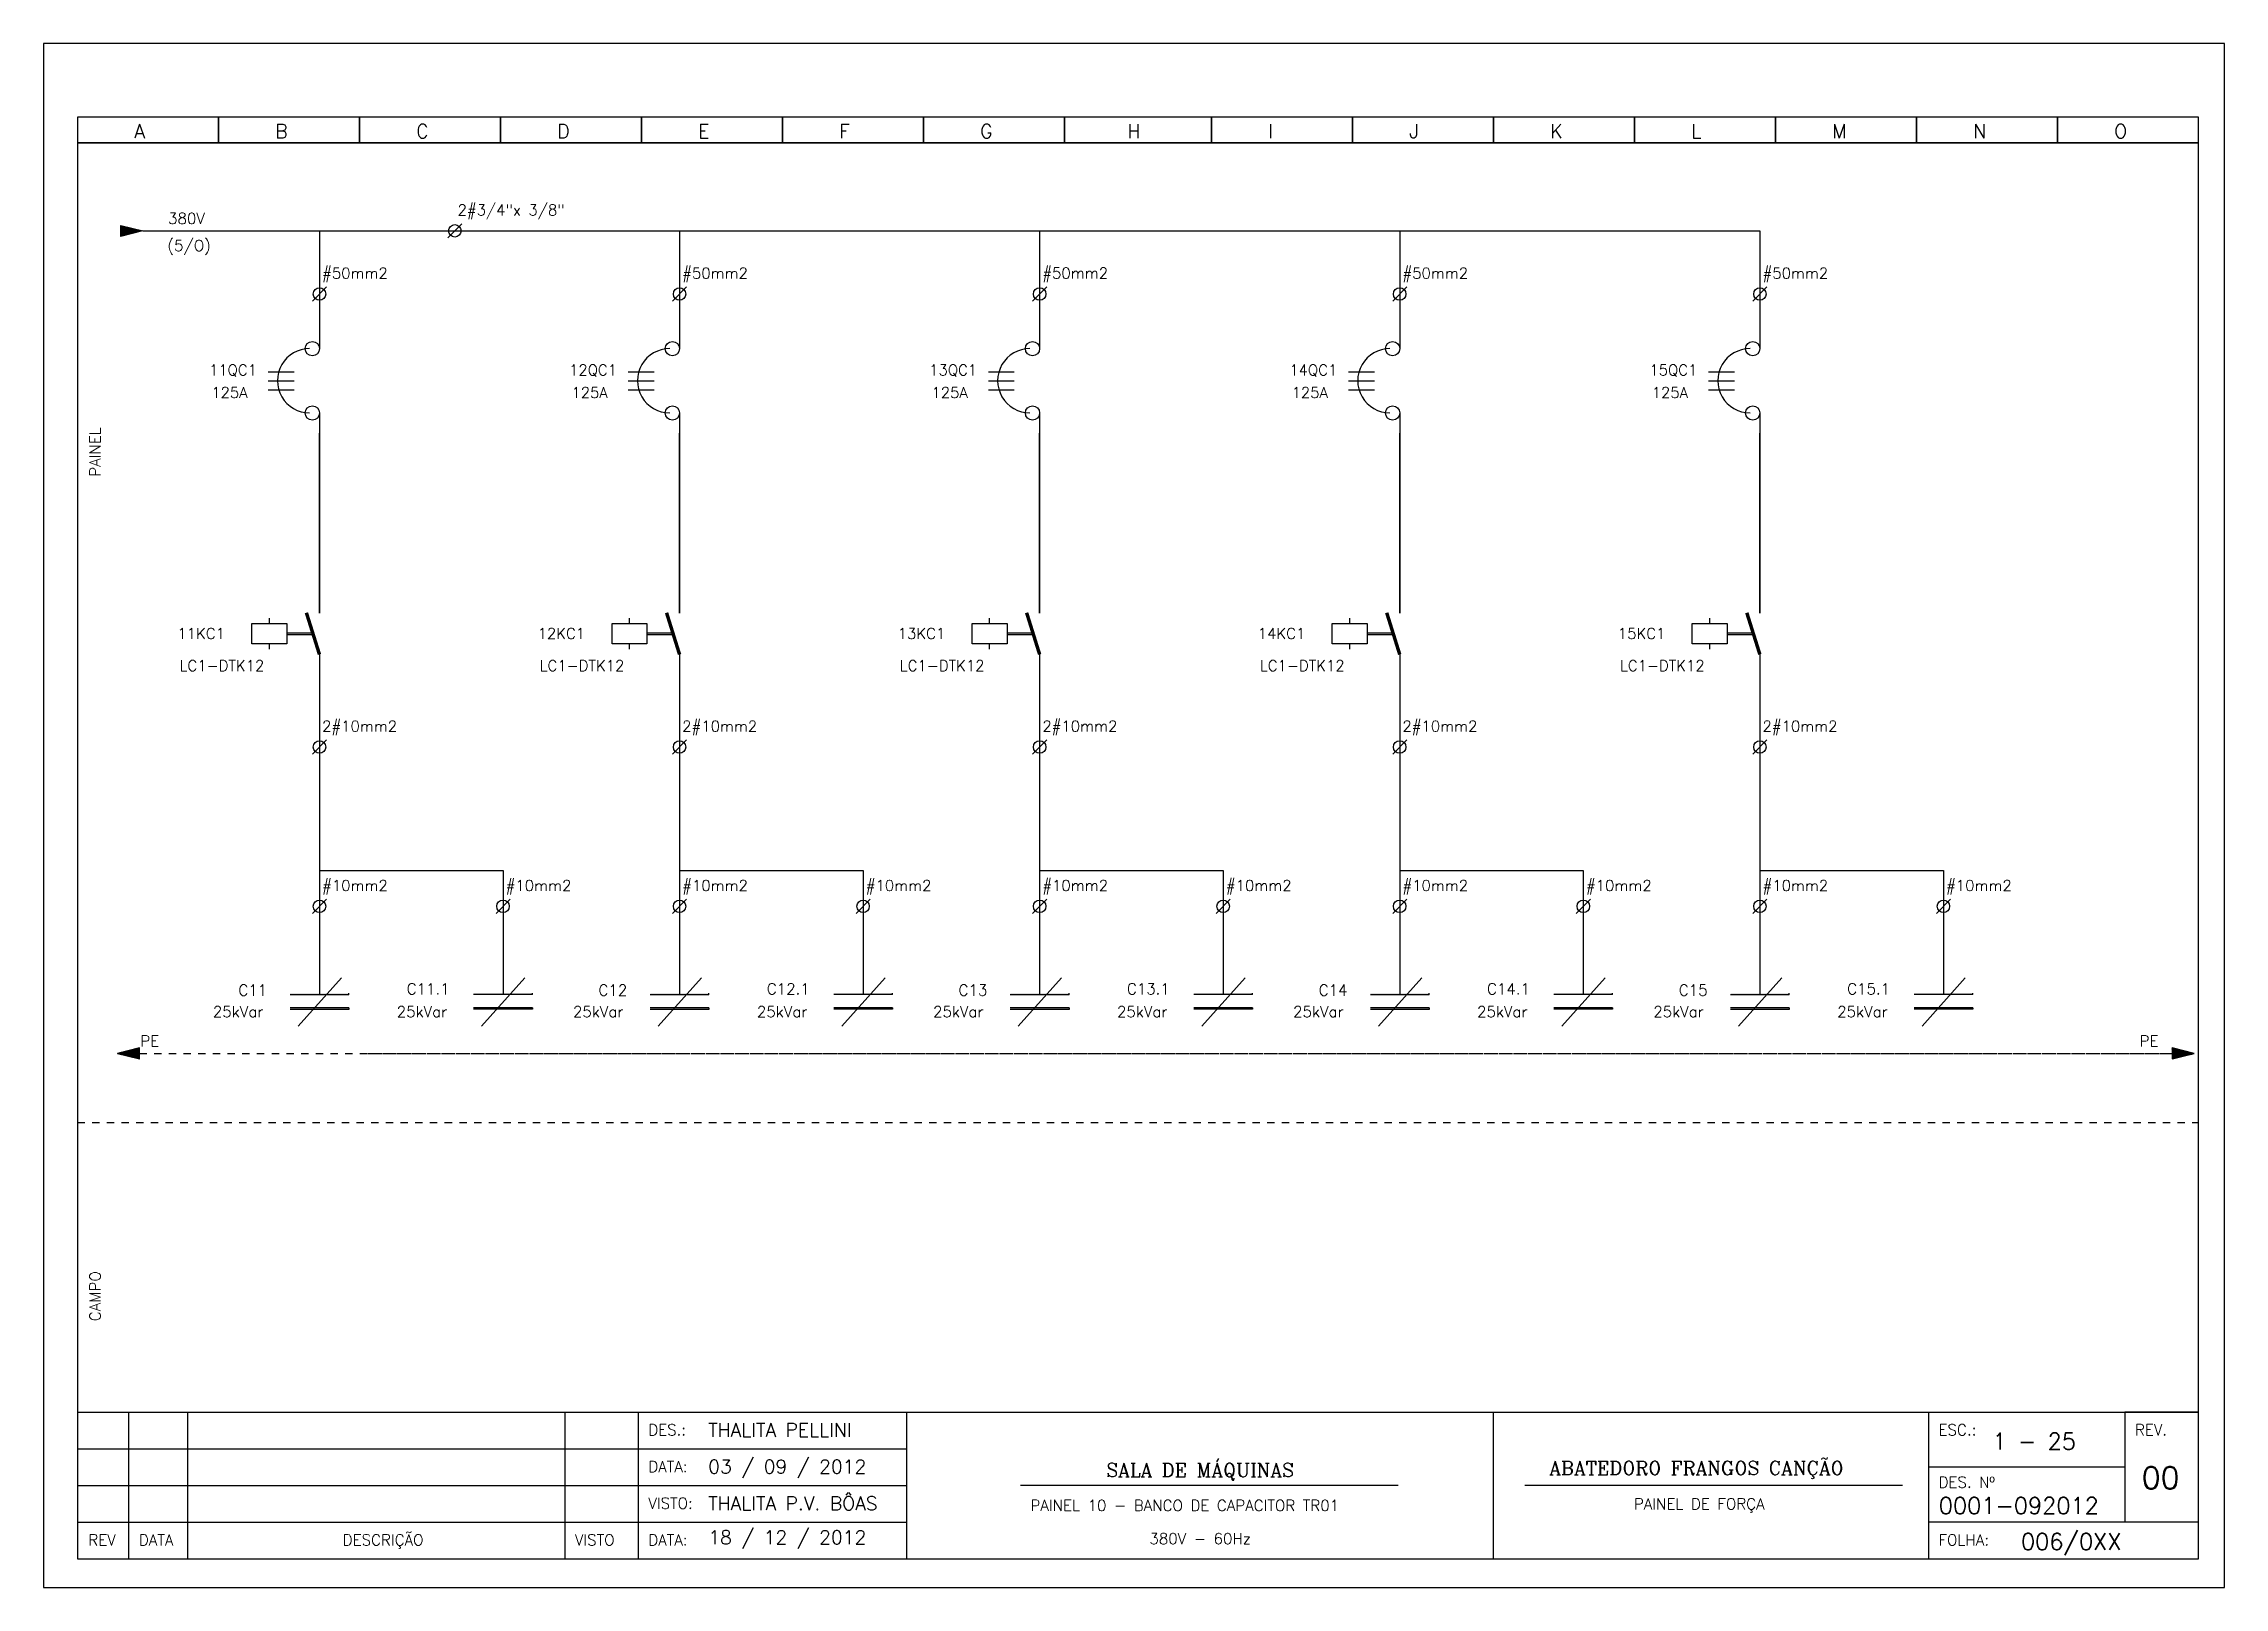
# Model space of a CAD drawing. Header units: millimetres. Extents: x 1974 to 2560, y 1429 to 1567.
# Drawn here: x 2003.81 to 2033.51, y 1491.61 to 1512.63 of the extents above; entities that cross this region are included whole.
import ezdxf

# ---------------------------------------------------------------- set-up
doc = ezdxf.new("R2010")
doc.units = ezdxf.units.MM
for name, pattern in [('DASHDOT2', [0.5, 0.25, -0.125, 0, -0.125]), ('DASHED', [0.75, 0.5, -0.25]), ('HIDDEN2', [0.1875, 0.125, -0.0625])]:
    doc.linetypes.add(name, pattern=pattern)
for name, color, linetype in [('ALIMENTAÇÃO', 6, 'Continuous'), ('CONECTOR_SAK', 2, 'Continuous'), ('DISJUNTOR', 5, 'Continuous'), ('EQUIPAMENTOS', 5, 'Continuous'), ('linhas', 6, 'Continuous'), ('MARGEM', 1, 'Continuous'), ('PAINEL', 7, 'Continuous'), ('TERRA', 3, 'DASHED'), ('TEXTO', 4, 'Continuous'), ('TEXTO_2', 5, 'Continuous'), ('TIMBRE', 7, 'Continuous')]:
    doc.layers.add(name, color=color, linetype=linetype)
doc.styles.add('REGUA60', font='romans.shx', dxfattribs={"height": 2})
doc.styles.add('ROMANC', font='romanc.shx', dxfattribs={"height": 0.55})
doc.styles.add('ROMANS', font='romans.shx', dxfattribs={"height": 37})

msp = doc.modelspace()

# ---------------------------------------------------------------- texts
at = {"style": 'ROMANS'}
for s, p in [('ESC.:', (2029.613, 1493.68)), ('REV.', (2032.289, 1493.68)), ('DES. Nº', (2029.613, 1492.967)), ('PAINEL 10 - BANCO DE CAPACITOR TR01', (2017.246, 1492.65)), ('PAINEL DE FORÇA', (2025.464, 1492.671)), ('380V - 60Hz', (2018.866, 1492.198)), ('FOLHA:', (2029.613, 1492.18))]:
    msp.add_text(s, height=0.15, dxfattribs=at).set_placement(p)
at = {"layer": 'TEXTO'}
for s, height, style, p in [('A', 0.188, 'ROMANS', (2005.041, 1511.347)), ('B', 0.188, 'ROMANS', (2006.961, 1511.347)), ('C', 0.188, 'ROMANS', (2008.881, 1511.347)), ('D', 0.188, 'ROMANS', (2010.801, 1511.347)), ('E', 0.188, 'ROMANS', (2012.721, 1511.347)), ('F', 0.188, 'ROMANS', (2014.641, 1511.347)), ('G', 0.188, 'ROMANS', (2016.561, 1511.347)), ('H', 0.188, 'ROMANS', (2018.565, 1511.347)), ('I', 0.188, 'ROMANS', (2020.485, 1511.347)), ('J', 0.188, 'ROMANS', (2022.405, 1511.347)), ('K', 0.188, 'ROMANS', (2024.325, 1511.347)), ('L', 0.188, 'ROMANS', (2026.245, 1511.347)), ('M', 0.188, 'ROMANS', (2028.165, 1511.347)), ('N', 0.188, 'ROMANS', (2030.085, 1511.347)), ('O', 0.188, 'ROMANS', (2032.005, 1511.347)), ('380V', 0.15, 'ROMANS', (2005.501, 1510.178)), ('2#3/4"x 3/8"', 0.148, 'ROMANS', (2009.444, 1510.294)), ('(5/O)', 0.15, 'ROMANS', (2005.492, 1509.809)), ('#50mm2', 0.148, 'ROMANS', (2007.599, 1509.434)), ('#50mm2', 0.148, 'ROMANS', (2012.503, 1509.434)), ('#50mm2', 0.148, 'ROMANS', (2017.408, 1509.435)), ('#50mm2', 0.148, 'ROMANS', (2022.312, 1509.434)), ('#50mm2', 0.148, 'ROMANS', (2027.216, 1509.434)), ('11QC1', 0.148, 'ROMANS', (2006.058, 1508.116)), ('12QC1', 0.148, 'ROMANS', (2010.962, 1508.116)), ('13QC1', 0.148, 'ROMANS', (2015.867, 1508.116)), ('14QC1', 0.148, 'ROMANS', (2020.771, 1508.116)), ('15QC1', 0.148, 'ROMANS', (2025.675, 1508.116)), ('125A', 0.148, 'ROMANS', (2006.089, 1507.808)), ('125A', 0.148, 'ROMANS', (2010.994, 1507.808)), ('125A', 0.148, 'ROMANS', (2015.898, 1507.808)), ('125A', 0.148, 'ROMANS', (2020.802, 1507.808)), ('125A', 0.148, 'ROMANS', (2025.706, 1507.808)), ('11KC1', 0.148, 'ROMANS', (2005.629, 1504.527)), ('12KC1', 0.148, 'ROMANS', (2010.534, 1504.527)), ('13KC1', 0.148, 'ROMANS', (2015.438, 1504.527)), ('14KC1', 0.148, 'ROMANS', (2020.342, 1504.527)), ('15KC1', 0.148, 'ROMANS', (2025.246, 1504.527)), ('LC1-DTK12', 0.148, 'ROMANS', (2005.657, 1504.089)), ('LC1-DTK12', 0.148, 'ROMANS', (2010.561, 1504.089)), ('LC1-DTK12', 0.148, 'ROMANS', (2015.466, 1504.089)), ('LC1-DTK12', 0.148, 'ROMANS', (2020.37, 1504.089)), ('LC1-DTK12', 0.148, 'ROMANS', (2025.274, 1504.089)), ('2#10mm2', 0.148, 'ROMANS', (2007.599, 1503.264)), ('2#10mm2', 0.148, 'ROMANS', (2012.503, 1503.264)), ('2#10mm2', 0.148, 'ROMANS', (2017.408, 1503.265)), ('2#10mm2', 0.148, 'ROMANS', (2022.312, 1503.264)), ('2#10mm2', 0.148, 'ROMANS', (2027.216, 1503.264)), ('#10mm2', 0.148, 'ROMANS', (2007.599, 1501.094)), ('#10mm2', 0.148, 'ROMANS', (2010.099, 1501.094)), ('#10mm2', 0.148, 'ROMANS', (2012.503, 1501.094)), ('#10mm2', 0.148, 'ROMANS', (2015.003, 1501.094)), ('#10mm2', 0.148, 'ROMANS', (2017.408, 1501.095)), ('#10mm2', 0.148, 'ROMANS', (2019.908, 1501.095)), ('#10mm2', 0.148, 'ROMANS', (2022.312, 1501.094)), ('#10mm2', 0.148, 'ROMANS', (2024.812, 1501.094)), ('#10mm2', 0.148, 'ROMANS', (2027.216, 1501.094)), ('#10mm2', 0.148, 'ROMANS', (2029.716, 1501.094)), ('C11', 0.15, 'REGUA60', (2006.459, 1499.668)), ('C11.1', 0.15, 'REGUA60', (2008.751, 1499.686)), ('C12', 0.15, 'REGUA60', (2011.363, 1499.668)), ('C12.1', 0.15, 'REGUA60', (2013.656, 1499.686)), ('C13', 0.15, 'REGUA60', (2016.267, 1499.668)), ('C13.1', 0.15, 'REGUA60', (2018.56, 1499.686)), ('C14', 0.15, 'REGUA60', (2021.172, 1499.668)), ('C14.1', 0.15, 'REGUA60', (2023.464, 1499.686)), ('C15', 0.15, 'REGUA60', (2026.076, 1499.668)), ('C15.1', 0.15, 'REGUA60', (2028.369, 1499.686)), ('25kVar', 0.15, 'REGUA60', (2006.111, 1499.375)), ('25kVar', 0.15, 'REGUA60', (2008.615, 1499.375)), ('25kVar', 0.15, 'REGUA60', (2011.015, 1499.375)), ('25kVar', 0.15, 'REGUA60', (2013.52, 1499.375)), ('25kVar', 0.15, 'REGUA60', (2015.919, 1499.375)), ('25kVar', 0.15, 'REGUA60', (2018.424, 1499.375)), ('25kVar', 0.15, 'REGUA60', (2020.823, 1499.375)), ('25kVar', 0.15, 'REGUA60', (2023.328, 1499.375)), ('25kVar', 0.15, 'REGUA60', (2025.728, 1499.375)), ('25kVar', 0.15, 'REGUA60', (2028.233, 1499.375)), ('PE', 0.15, 'ROMANS', (2005.124, 1498.975)), ('PE', 0.15, 'ROMANS', (2032.351, 1498.975)), ('THALITA PELLINI', 0.1875, 'ROMANS', (2012.857, 1493.66)), ('03 / 09 / 2012', 0.1875, 'ROMANS', (2012.857, 1493.16)), ('THALITA P.V. BÔAS', 0.1875, 'ROMANS', (2012.857, 1492.66)), ('18 / 12 / 2012', 0.1875, 'ROMANS', (2012.857, 1492.197))]:
    msp.add_text(s, height=height, dxfattribs=dict(at, style=style)).set_placement(p)
at = {"layer": 'TEXTO', "style": 'REGUA60'}
for s, p in [('PAINEL', (2004.582, 1506.735)), ('CAMPO', (2004.582, 1495.234))]:
    msp.add_text(s, height=0.15, rotation=90, dxfattribs=at).set_placement(p)
at = {"layer": 'TEXTO', "color": 150, "style": 'ROMANS'}
for s, height, p in [('DES.:', 0.15, (2012.042, 1493.68)), ('1 - 25', 0.225, (2030.347, 1493.487)), ('DATA:', 0.15, (2012.042, 1493.18)), ('00', 0.3, (2032.38, 1492.953)), ('VISTO:', 0.15, (2012.042, 1492.68)), ('0001-092012', 0.225, (2029.617, 1492.611)), ('REV', 0.15, (2004.416, 1492.18)), ('DATA', 0.15, (2005.104, 1492.18)), ('DESCRIÇÃO', 0.15, (2007.88, 1492.18)), ('VISTO', 0.15, (2011.042, 1492.18)), ('DATA:', 0.15, (2012.042, 1492.18)), ('006/0XX', 0.225, (2030.736, 1492.121))]:
    msp.add_text(s, height=height, dxfattribs=at).set_placement(p)
at = {"layer": 'TEXTO_2', "style": 'ROMANC'}
for s, p in [('SALA DE MÁQUINAS', (2018.278, 1493.113)), ('ABATEDORO FRANGOS CANÇÃO', (2024.31, 1493.141))]:
    msp.add_text(s, height=0.1875, dxfattribs=at).set_placement(p)

# ---------------------------------------------------------------- hatches: boundary and pattern name
at = {"layer": 'EQUIPAMENTOS'}
msp.add_hatch(color=256, dxfattribs=at).paths.add_polyline_path([(2004.858, 1510.009), (2005.158, 1510.084), (2004.858, 1510.159)])
h = msp.add_hatch(color=256, dxfattribs=at)
h.paths.add_polyline_path([(2007.963, 1499.501), (2007.163, 1499.501), (2007.163, 1499.481), (2007.963, 1499.481)])
h.paths.add_polyline_path([(2007.963, 1499.701), (2007.163, 1499.701), (2007.163, 1499.681), (2007.963, 1499.681)])
h = msp.add_hatch(color=256, dxfattribs=at)
h.paths.add_polyline_path([(2007.963, 1499.501), (2007.163, 1499.501), (2007.163, 1499.481), (2007.963, 1499.481)])
h.paths.add_polyline_path([(2007.963, 1499.701), (2007.163, 1499.701), (2007.163, 1499.681), (2007.963, 1499.681)])
h = msp.add_hatch(color=256, dxfattribs=at)
h.paths.add_polyline_path([(2010.463, 1499.502), (2009.663, 1499.502), (2009.663, 1499.482), (2010.463, 1499.482)])
h.paths.add_polyline_path([(2010.463, 1499.702), (2009.663, 1499.702), (2009.663, 1499.682), (2010.463, 1499.682)])
h = msp.add_hatch(color=256, dxfattribs=at)
h.paths.add_polyline_path([(2010.463, 1499.502), (2009.663, 1499.502), (2009.663, 1499.482), (2010.463, 1499.482)])
h.paths.add_polyline_path([(2010.463, 1499.702), (2009.663, 1499.702), (2009.663, 1499.682), (2010.463, 1499.682)])
h = msp.add_hatch(color=256, dxfattribs=at)
h.paths.add_polyline_path([(2012.867, 1499.501), (2012.067, 1499.501), (2012.067, 1499.481), (2012.867, 1499.481)])
h.paths.add_polyline_path([(2012.867, 1499.701), (2012.067, 1499.701), (2012.067, 1499.681), (2012.867, 1499.681)])
h = msp.add_hatch(color=256, dxfattribs=at)
h.paths.add_polyline_path([(2012.867, 1499.501), (2012.067, 1499.501), (2012.067, 1499.481), (2012.867, 1499.481)])
h.paths.add_polyline_path([(2012.867, 1499.701), (2012.067, 1499.701), (2012.067, 1499.681), (2012.867, 1499.681)])
h = msp.add_hatch(color=256, dxfattribs=at)
h.paths.add_polyline_path([(2015.367, 1499.502), (2014.567, 1499.502), (2014.567, 1499.482), (2015.367, 1499.482)])
h.paths.add_polyline_path([(2015.367, 1499.702), (2014.567, 1499.702), (2014.567, 1499.682), (2015.367, 1499.682)])
h = msp.add_hatch(color=256, dxfattribs=at)
h.paths.add_polyline_path([(2015.367, 1499.502), (2014.567, 1499.502), (2014.567, 1499.482), (2015.367, 1499.482)])
h.paths.add_polyline_path([(2015.367, 1499.702), (2014.567, 1499.702), (2014.567, 1499.682), (2015.367, 1499.682)])
h = msp.add_hatch(color=256, dxfattribs=at)
h.paths.add_polyline_path([(2017.771, 1499.501), (2016.971, 1499.501), (2016.971, 1499.481), (2017.771, 1499.481)])
h.paths.add_polyline_path([(2017.771, 1499.701), (2016.971, 1499.701), (2016.971, 1499.681), (2017.771, 1499.681)])
h = msp.add_hatch(color=256, dxfattribs=at)
h.paths.add_polyline_path([(2017.771, 1499.501), (2016.971, 1499.501), (2016.971, 1499.481), (2017.771, 1499.481)])
h.paths.add_polyline_path([(2017.771, 1499.701), (2016.971, 1499.701), (2016.971, 1499.681), (2017.771, 1499.681)])
h = msp.add_hatch(color=256, dxfattribs=at)
h.paths.add_polyline_path([(2020.271, 1499.502), (2019.471, 1499.502), (2019.471, 1499.482), (2020.271, 1499.482)])
h.paths.add_polyline_path([(2020.271, 1499.702), (2019.471, 1499.702), (2019.471, 1499.682), (2020.271, 1499.682)])
h = msp.add_hatch(color=256, dxfattribs=at)
h.paths.add_polyline_path([(2020.271, 1499.502), (2019.471, 1499.502), (2019.471, 1499.482), (2020.271, 1499.482)])
h.paths.add_polyline_path([(2020.271, 1499.702), (2019.471, 1499.702), (2019.471, 1499.682), (2020.271, 1499.682)])
h = msp.add_hatch(color=256, dxfattribs=at)
h.paths.add_polyline_path([(2022.675, 1499.501), (2021.875, 1499.501), (2021.875, 1499.481), (2022.675, 1499.481)])
h.paths.add_polyline_path([(2022.675, 1499.701), (2021.875, 1499.701), (2021.875, 1499.681), (2022.675, 1499.681)])
h = msp.add_hatch(color=256, dxfattribs=at)
h.paths.add_polyline_path([(2022.675, 1499.501), (2021.875, 1499.501), (2021.875, 1499.481), (2022.675, 1499.481)])
h.paths.add_polyline_path([(2022.675, 1499.701), (2021.875, 1499.701), (2021.875, 1499.681), (2022.675, 1499.681)])
h = msp.add_hatch(color=256, dxfattribs=at)
h.paths.add_polyline_path([(2025.175, 1499.502), (2024.375, 1499.502), (2024.375, 1499.482), (2025.175, 1499.482)])
h.paths.add_polyline_path([(2025.175, 1499.702), (2024.375, 1499.702), (2024.375, 1499.682), (2025.175, 1499.682)])
h = msp.add_hatch(color=256, dxfattribs=at)
h.paths.add_polyline_path([(2025.175, 1499.502), (2024.375, 1499.502), (2024.375, 1499.482), (2025.175, 1499.482)])
h.paths.add_polyline_path([(2025.175, 1499.702), (2024.375, 1499.702), (2024.375, 1499.682), (2025.175, 1499.682)])
h = msp.add_hatch(color=256, dxfattribs=at)
h.paths.add_polyline_path([(2027.58, 1499.501), (2026.78, 1499.501), (2026.78, 1499.481), (2027.58, 1499.481)])
h.paths.add_polyline_path([(2027.58, 1499.701), (2026.78, 1499.701), (2026.78, 1499.681), (2027.58, 1499.681)])
h = msp.add_hatch(color=256, dxfattribs=at)
h.paths.add_polyline_path([(2027.58, 1499.501), (2026.78, 1499.501), (2026.78, 1499.481), (2027.58, 1499.481)])
h.paths.add_polyline_path([(2027.58, 1499.701), (2026.78, 1499.701), (2026.78, 1499.681), (2027.58, 1499.681)])
h = msp.add_hatch(color=256, dxfattribs=at)
h.paths.add_polyline_path([(2030.08, 1499.502), (2029.28, 1499.502), (2029.28, 1499.482), (2030.08, 1499.482)])
h.paths.add_polyline_path([(2030.08, 1499.702), (2029.28, 1499.702), (2029.28, 1499.682), (2030.08, 1499.682)])
h = msp.add_hatch(color=256, dxfattribs=at)
h.paths.add_polyline_path([(2030.08, 1499.502), (2029.28, 1499.502), (2029.28, 1499.482), (2030.08, 1499.482)])
h.paths.add_polyline_path([(2030.08, 1499.702), (2029.28, 1499.702), (2029.28, 1499.682), (2030.08, 1499.682)])
at = {"layer": 'TERRA'}
h = msp.add_hatch(dxfattribs=at)
h.set_pattern_fill('ANSI31', color=256, scale=0.004, angle=180, style=0)
h.set_pattern_definition([(225, (2062.0663817, 1547.50084864), (0.0003535533906, -0.0003535533906), [])])
h.paths.add_polyline_path([(2004.812, 1498.881), (2005.112, 1498.881), (2005.112, 1498.956)])
h.paths.add_polyline_path([(2005.112, 1498.806), (2005.112, 1498.881), (2004.812, 1498.881)])
h = msp.add_hatch(dxfattribs=at)
h.set_pattern_fill('ANSI31', color=256, scale=0.004, style=0)
h.set_pattern_definition([(45, (1975.8419275, 1450.2612611), (-0.0003535533906, 0.0003535533906), [])])
h.paths.add_polyline_path([(2033.096, 1498.881), (2032.796, 1498.881), (2032.796, 1498.806)])
h.paths.add_polyline_path([(2032.796, 1498.956), (2032.796, 1498.881), (2033.096, 1498.881)])

# ---------------------------------------------------------------- linework, layer by layer
for p, q in [((2006.865, 1508.165), (2007.218, 1508.165)), ((2006.865, 1508.165), (2007.218, 1508.165)), ((2006.865, 1508.043), (2007.218, 1508.043)), ((2006.865, 1508.043), (2007.218, 1508.043)), ((2006.865, 1507.92), (2007.218, 1507.92)), ((2006.865, 1507.92), (2007.218, 1507.92)), ((2011.769, 1508.165), (2012.122, 1508.165)), ((2011.769, 1508.165), (2012.122, 1508.165)), ((2011.769, 1508.043), (2012.122, 1508.043)), ((2011.769, 1508.043), (2012.122, 1508.043)), ((2011.769, 1507.92), (2012.122, 1507.92)), ((2011.769, 1507.92), (2012.122, 1507.92)), ((2016.673, 1508.165), (2017.026, 1508.165)), ((2016.673, 1508.165), (2017.026, 1508.165)), ((2016.673, 1508.043), (2017.026, 1508.043)), ((2016.673, 1508.043), (2017.026, 1508.043)), ((2016.673, 1507.92), (2017.026, 1507.92)), ((2016.673, 1507.92), (2017.026, 1507.92)), ((2021.577, 1508.165), (2021.931, 1508.165)), ((2021.577, 1508.165), (2021.931, 1508.165)), ((2021.577, 1508.043), (2021.931, 1508.043)), ((2021.577, 1508.043), (2021.931, 1508.043)), ((2021.577, 1507.92), (2021.931, 1507.92)), ((2021.577, 1507.92), (2021.931, 1507.92)), ((2026.482, 1508.165), (2026.835, 1508.165)), ((2026.482, 1508.165), (2026.835, 1508.165)), ((2026.482, 1508.043), (2026.835, 1508.043)), ((2026.482, 1508.043), (2026.835, 1508.043)), ((2026.482, 1507.92), (2026.835, 1507.92)), ((2026.482, 1507.92), (2026.835, 1507.92)), ((2033.152, 1493.997), (2032.152, 1493.997))]:
    msp.add_line(p, q)
at = {"layer": 'ALIMENTAÇÃO', "color": 6}
for p, q in [((2007.563, 1510.085), (2007.563, 1508.481)), ((2007.563, 1510.085), (2007.563, 1508.481)), ((2012.467, 1510.085), (2012.467, 1508.481)), ((2012.467, 1510.085), (2012.467, 1508.481)), ((2017.371, 1510.085), (2017.371, 1508.481)), ((2017.371, 1510.085), (2017.371, 1508.481)), ((2022.275, 1510.085), (2022.275, 1508.481)), ((2022.275, 1510.085), (2022.275, 1508.481)), ((2027.18, 1510.085), (2027.18, 1508.481)), ((2027.18, 1510.085), (2027.18, 1508.481)), ((2007.563, 1507.604), (2007.563, 1504.878)), ((2007.563, 1507.604), (2007.563, 1504.878)), ((2012.467, 1507.604), (2012.467, 1504.878)), ((2012.467, 1507.604), (2012.467, 1504.878)), ((2017.371, 1507.604), (2017.371, 1504.878)), ((2017.371, 1507.604), (2017.371, 1504.878)), ((2022.275, 1507.604), (2022.275, 1504.878)), ((2022.275, 1507.604), (2022.275, 1504.878)), ((2027.18, 1507.604), (2027.18, 1504.878)), ((2027.18, 1507.604), (2027.18, 1504.878)), ((2007.563, 1504.315), (2007.563, 1499.681)), ((2007.563, 1504.315), (2007.563, 1499.681)), ((2012.467, 1504.315), (2012.467, 1499.681)), ((2012.467, 1504.315), (2012.467, 1499.681)), ((2017.371, 1504.315), (2017.371, 1499.681)), ((2017.371, 1504.315), (2017.371, 1499.681)), ((2022.275, 1504.315), (2022.275, 1499.681)), ((2022.275, 1504.315), (2022.275, 1499.681)), ((2027.18, 1504.315), (2027.18, 1499.681)), ((2027.18, 1504.315), (2027.18, 1499.681)), ((2010.063, 1501.374), (2010.063, 1499.682)), ((2010.063, 1501.374), (2010.063, 1499.682)), ((2014.967, 1501.374), (2014.967, 1499.682)), ((2014.967, 1501.374), (2014.967, 1499.682)), ((2019.871, 1501.374), (2019.871, 1499.682)), ((2019.871, 1501.374), (2019.871, 1499.682)), ((2024.775, 1501.374), (2024.775, 1499.682)), ((2024.775, 1501.374), (2024.775, 1499.682)), ((2029.68, 1501.374), (2029.68, 1499.682)), ((2029.68, 1501.374), (2029.68, 1499.682))]:
    msp.add_line(p, q, dxfattribs=at)
at = {"layer": 'ALIMENTAÇÃO'}
for p, q in [((2007.563, 1501.374), (2010.063, 1501.374)), ((2007.563, 1501.374), (2010.063, 1501.374)), ((2012.467, 1501.374), (2014.967, 1501.374)), ((2012.467, 1501.374), (2014.967, 1501.374)), ((2017.371, 1501.374), (2019.871, 1501.374)), ((2017.371, 1501.374), (2019.871, 1501.374)), ((2022.275, 1501.374), (2024.775, 1501.374)), ((2022.275, 1501.374), (2024.775, 1501.374)), ((2027.18, 1501.374), (2029.68, 1501.374)), ((2027.18, 1501.374), (2029.68, 1501.374))]:
    msp.add_line(p, q, dxfattribs=at)
at = {"layer": 'CONECTOR_SAK'}
for p, q in [((2009.503, 1510.181), (2009.312, 1509.988)), ((2007.658, 1509.321), (2007.468, 1509.128)), ((2007.658, 1509.321), (2007.468, 1509.128)), ((2012.563, 1509.321), (2012.372, 1509.128)), ((2012.563, 1509.321), (2012.372, 1509.128)), ((2017.467, 1509.321), (2017.276, 1509.128)), ((2017.467, 1509.321), (2017.276, 1509.128)), ((2022.371, 1509.321), (2022.18, 1509.128)), ((2022.371, 1509.321), (2022.18, 1509.128)), ((2027.275, 1509.321), (2027.085, 1509.128)), ((2027.275, 1509.321), (2027.085, 1509.128)), ((2007.658, 1503.151), (2007.468, 1502.958)), ((2007.658, 1503.151), (2007.468, 1502.958)), ((2012.563, 1503.151), (2012.372, 1502.958)), ((2012.563, 1503.151), (2012.372, 1502.958)), ((2017.467, 1503.151), (2017.276, 1502.958)), ((2017.467, 1503.151), (2017.276, 1502.958)), ((2022.371, 1503.151), (2022.18, 1502.958)), ((2022.371, 1503.151), (2022.18, 1502.958)), ((2027.275, 1503.151), (2027.085, 1502.958)), ((2027.275, 1503.151), (2027.085, 1502.958)), ((2007.658, 1500.981), (2007.468, 1500.789)), ((2007.658, 1500.981), (2007.468, 1500.789)), ((2010.158, 1500.982), (2009.968, 1500.789)), ((2010.158, 1500.982), (2009.968, 1500.789)), ((2012.563, 1500.981), (2012.372, 1500.789)), ((2012.563, 1500.981), (2012.372, 1500.789)), ((2015.063, 1500.982), (2014.872, 1500.789)), ((2015.063, 1500.982), (2014.872, 1500.789)), ((2017.467, 1500.981), (2017.276, 1500.789)), ((2017.467, 1500.981), (2017.276, 1500.789)), ((2019.967, 1500.982), (2019.776, 1500.789)), ((2019.967, 1500.982), (2019.776, 1500.789)), ((2022.371, 1500.981), (2022.18, 1500.789)), ((2022.371, 1500.981), (2022.18, 1500.789)), ((2024.871, 1500.982), (2024.68, 1500.789)), ((2024.871, 1500.982), (2024.68, 1500.789)), ((2027.275, 1500.981), (2027.085, 1500.789)), ((2027.275, 1500.981), (2027.085, 1500.789)), ((2029.775, 1500.982), (2029.585, 1500.789)), ((2029.775, 1500.982), (2029.585, 1500.789))]:
    msp.add_line(p, q, dxfattribs=at)
for centre in [(2009.407, 1510.084), (2007.563, 1509.224), (2007.563, 1509.224), (2012.467, 1509.224), (2012.467, 1509.224), (2017.371, 1509.224), (2017.371, 1509.224), (2022.275, 1509.224), (2022.275, 1509.224), (2027.18, 1509.224), (2027.18, 1509.224), (2007.563, 1503.054), (2007.563, 1503.054), (2012.467, 1503.054), (2012.467, 1503.054), (2017.371, 1503.054), (2017.371, 1503.054), (2022.275, 1503.054), (2022.275, 1503.054), (2027.18, 1503.054), (2027.18, 1503.054), (2007.563, 1500.885), (2007.563, 1500.885), (2010.063, 1500.885), (2010.063, 1500.885), (2012.467, 1500.885), (2012.467, 1500.885), (2014.967, 1500.885), (2014.967, 1500.885), (2017.371, 1500.885), (2017.371, 1500.885), (2019.871, 1500.885), (2019.871, 1500.885), (2022.275, 1500.885), (2022.275, 1500.885), (2024.775, 1500.885), (2024.775, 1500.885), (2027.18, 1500.885), (2027.18, 1500.885), (2029.68, 1500.885), (2029.68, 1500.885)]:
    msp.add_circle(centre, 0.0846, dxfattribs=at)
at = {"layer": 'DISJUNTOR'}
for centre in [(2007.466, 1508.48), (2007.466, 1508.48), (2012.37, 1508.48), (2012.37, 1508.48), (2017.274, 1508.48), (2017.274, 1508.48), (2022.178, 1508.48), (2022.178, 1508.48), (2027.083, 1508.48), (2027.083, 1508.48), (2007.466, 1507.604), (2007.466, 1507.604), (2012.37, 1507.604), (2012.37, 1507.604), (2017.274, 1507.604), (2017.274, 1507.604), (2022.178, 1507.604), (2022.178, 1507.604), (2027.083, 1507.604), (2027.083, 1507.604)]:
    msp.add_circle(centre, 0.097, dxfattribs=at)
for centre in [(2007.428, 1508.043), (2007.428, 1508.043), (2012.332, 1508.043), (2012.332, 1508.043), (2017.237, 1508.043), (2017.237, 1508.043), (2022.141, 1508.043), (2022.141, 1508.043), (2027.045, 1508.043), (2027.045, 1508.043)]:
    msp.add_arc(centre, 0.438, 89.8656, 270.134, dxfattribs=at)
at = {"layer": 'EQUIPAMENTOS'}
for p, q in [((2005.158, 1510.084), (2027.18, 1510.084)), ((2006.881, 1504.738), (2006.881, 1504.81)), ((2006.881, 1504.738), (2006.881, 1504.81)), ((2007.119, 1504.609), (2007.471, 1504.609)), ((2007.119, 1504.609), (2007.471, 1504.609)), ((2011.785, 1504.738), (2011.785, 1504.81)), ((2011.785, 1504.738), (2011.785, 1504.81)), ((2012.023, 1504.609), (2012.375, 1504.609)), ((2012.023, 1504.609), (2012.375, 1504.609)), ((2016.689, 1504.738), (2016.689, 1504.81)), ((2016.689, 1504.738), (2016.689, 1504.81)), ((2016.927, 1504.609), (2017.279, 1504.609)), ((2016.927, 1504.609), (2017.279, 1504.609)), ((2021.594, 1504.738), (2021.594, 1504.81)), ((2021.594, 1504.738), (2021.594, 1504.81)), ((2021.832, 1504.609), (2022.184, 1504.609)), ((2021.832, 1504.609), (2022.184, 1504.609)), ((2026.498, 1504.738), (2026.498, 1504.81)), ((2026.498, 1504.738), (2026.498, 1504.81)), ((2026.736, 1504.609), (2027.088, 1504.609)), ((2026.736, 1504.609), (2027.088, 1504.609)), ((2006.881, 1504.388), (2006.881, 1504.459)), ((2006.881, 1504.388), (2006.881, 1504.459)), ((2007.119, 1504.589), (2007.477, 1504.589)), ((2007.119, 1504.589), (2007.477, 1504.589)), ((2011.785, 1504.388), (2011.785, 1504.459)), ((2011.785, 1504.388), (2011.785, 1504.459)), ((2012.023, 1504.589), (2012.381, 1504.589)), ((2012.023, 1504.589), (2012.381, 1504.589)), ((2016.689, 1504.388), (2016.689, 1504.459)), ((2016.689, 1504.388), (2016.689, 1504.459)), ((2016.927, 1504.589), (2017.286, 1504.589)), ((2016.927, 1504.589), (2017.286, 1504.589)), ((2021.594, 1504.388), (2021.594, 1504.459)), ((2021.594, 1504.388), (2021.594, 1504.459)), ((2021.832, 1504.589), (2022.19, 1504.589)), ((2021.832, 1504.589), (2022.19, 1504.589)), ((2026.498, 1504.388), (2026.498, 1504.459)), ((2026.498, 1504.388), (2026.498, 1504.459)), ((2026.736, 1504.589), (2027.094, 1504.589)), ((2026.736, 1504.589), (2027.094, 1504.589)), ((2007.271, 1499.252), (2007.861, 1499.91)), ((2007.271, 1499.252), (2007.861, 1499.91)), ((2009.771, 1499.252), (2010.361, 1499.911)), ((2009.771, 1499.252), (2010.361, 1499.911)), ((2012.175, 1499.252), (2012.766, 1499.91)), ((2012.175, 1499.252), (2012.766, 1499.91)), ((2014.675, 1499.252), (2015.266, 1499.911)), ((2014.675, 1499.252), (2015.266, 1499.911)), ((2017.079, 1499.252), (2017.67, 1499.91)), ((2017.079, 1499.252), (2017.67, 1499.91)), ((2019.579, 1499.252), (2020.17, 1499.911)), ((2019.579, 1499.252), (2020.17, 1499.911)), ((2021.984, 1499.252), (2022.574, 1499.91)), ((2021.984, 1499.252), (2022.574, 1499.91)), ((2024.484, 1499.252), (2025.074, 1499.911)), ((2024.484, 1499.252), (2025.074, 1499.911)), ((2026.888, 1499.252), (2027.478, 1499.91)), ((2026.888, 1499.252), (2027.478, 1499.91)), ((2029.388, 1499.252), (2029.978, 1499.911)), ((2029.388, 1499.252), (2029.978, 1499.911)), ((2007.963, 1499.681), (2007.163, 1499.681)), ((2007.963, 1499.681), (2007.163, 1499.681)), ((2007.963, 1499.681), (2007.963, 1499.701)), ((2007.963, 1499.681), (2007.963, 1499.701)), ((2010.463, 1499.682), (2009.663, 1499.682)), ((2010.463, 1499.682), (2009.663, 1499.682)), ((2010.463, 1499.682), (2010.463, 1499.702)), ((2010.463, 1499.682), (2010.463, 1499.702)), ((2012.867, 1499.681), (2012.067, 1499.681)), ((2012.867, 1499.681), (2012.067, 1499.681)), ((2012.867, 1499.681), (2012.867, 1499.701)), ((2012.867, 1499.681), (2012.867, 1499.701)), ((2015.367, 1499.682), (2014.567, 1499.682)), ((2015.367, 1499.682), (2014.567, 1499.682)), ((2015.367, 1499.682), (2015.367, 1499.702)), ((2015.367, 1499.682), (2015.367, 1499.702)), ((2017.771, 1499.681), (2016.971, 1499.681)), ((2017.771, 1499.681), (2016.971, 1499.681)), ((2017.771, 1499.681), (2017.771, 1499.701)), ((2017.771, 1499.681), (2017.771, 1499.701)), ((2020.271, 1499.682), (2019.471, 1499.682)), ((2020.271, 1499.682), (2019.471, 1499.682)), ((2020.271, 1499.682), (2020.271, 1499.702)), ((2020.271, 1499.682), (2020.271, 1499.702)), ((2022.675, 1499.681), (2021.875, 1499.681)), ((2022.675, 1499.681), (2021.875, 1499.681)), ((2022.675, 1499.681), (2022.675, 1499.701)), ((2022.675, 1499.681), (2022.675, 1499.701)), ((2025.175, 1499.682), (2024.375, 1499.682)), ((2025.175, 1499.682), (2024.375, 1499.682)), ((2025.175, 1499.682), (2025.175, 1499.702)), ((2025.175, 1499.682), (2025.175, 1499.702)), ((2027.58, 1499.681), (2026.78, 1499.681)), ((2027.58, 1499.681), (2026.78, 1499.681)), ((2027.58, 1499.681), (2027.58, 1499.701)), ((2027.58, 1499.681), (2027.58, 1499.701)), ((2030.08, 1499.682), (2029.28, 1499.682)), ((2030.08, 1499.682), (2029.28, 1499.682)), ((2030.08, 1499.682), (2030.08, 1499.702)), ((2030.08, 1499.682), (2030.08, 1499.702)), ((2007.963, 1499.501), (2007.163, 1499.501)), ((2007.963, 1499.501), (2007.163, 1499.501)), ((2007.963, 1499.481), (2007.163, 1499.481)), ((2007.963, 1499.481), (2007.163, 1499.481)), ((2007.963, 1499.501), (2007.963, 1499.481)), ((2007.963, 1499.501), (2007.963, 1499.481)), ((2010.463, 1499.502), (2009.663, 1499.502)), ((2010.463, 1499.502), (2009.663, 1499.502)), ((2010.463, 1499.482), (2009.663, 1499.482)), ((2010.463, 1499.482), (2009.663, 1499.482)), ((2010.463, 1499.502), (2010.463, 1499.482)), ((2010.463, 1499.502), (2010.463, 1499.482)), ((2012.867, 1499.501), (2012.067, 1499.501)), ((2012.867, 1499.501), (2012.067, 1499.501)), ((2012.867, 1499.481), (2012.067, 1499.481)), ((2012.867, 1499.481), (2012.067, 1499.481)), ((2012.867, 1499.501), (2012.867, 1499.481)), ((2012.867, 1499.501), (2012.867, 1499.481)), ((2015.367, 1499.502), (2014.567, 1499.502)), ((2015.367, 1499.502), (2014.567, 1499.502)), ((2015.367, 1499.482), (2014.567, 1499.482)), ((2015.367, 1499.482), (2014.567, 1499.482)), ((2015.367, 1499.502), (2015.367, 1499.482)), ((2015.367, 1499.502), (2015.367, 1499.482)), ((2017.771, 1499.501), (2016.971, 1499.501)), ((2017.771, 1499.501), (2016.971, 1499.501)), ((2017.771, 1499.481), (2016.971, 1499.481)), ((2017.771, 1499.481), (2016.971, 1499.481)), ((2017.771, 1499.501), (2017.771, 1499.481)), ((2017.771, 1499.501), (2017.771, 1499.481)), ((2020.271, 1499.502), (2019.471, 1499.502)), ((2020.271, 1499.502), (2019.471, 1499.502)), ((2020.271, 1499.482), (2019.471, 1499.482)), ((2020.271, 1499.482), (2019.471, 1499.482)), ((2020.271, 1499.502), (2020.271, 1499.482)), ((2020.271, 1499.502), (2020.271, 1499.482)), ((2022.675, 1499.501), (2021.875, 1499.501)), ((2022.675, 1499.501), (2021.875, 1499.501)), ((2022.675, 1499.481), (2021.875, 1499.481)), ((2022.675, 1499.481), (2021.875, 1499.481)), ((2022.675, 1499.501), (2022.675, 1499.481)), ((2022.675, 1499.501), (2022.675, 1499.481)), ((2025.175, 1499.502), (2024.375, 1499.502)), ((2025.175, 1499.502), (2024.375, 1499.502)), ((2025.175, 1499.482), (2024.375, 1499.482)), ((2025.175, 1499.482), (2024.375, 1499.482)), ((2025.175, 1499.502), (2025.175, 1499.482)), ((2025.175, 1499.502), (2025.175, 1499.482)), ((2027.58, 1499.501), (2026.78, 1499.501)), ((2027.58, 1499.501), (2026.78, 1499.501)), ((2027.58, 1499.481), (2026.78, 1499.481)), ((2027.58, 1499.481), (2026.78, 1499.481)), ((2027.58, 1499.501), (2027.58, 1499.481)), ((2027.58, 1499.501), (2027.58, 1499.481)), ((2030.08, 1499.502), (2029.28, 1499.502)), ((2030.08, 1499.502), (2029.28, 1499.502)), ((2030.08, 1499.482), (2029.28, 1499.482)), ((2030.08, 1499.482), (2029.28, 1499.482)), ((2030.08, 1499.502), (2030.08, 1499.482)), ((2030.08, 1499.502), (2030.08, 1499.482))]:
    msp.add_line(p, q, dxfattribs=at)
msp.add_lwpolyline([(2004.858, 1510.159), (2005.158, 1510.084), (2004.858, 1510.009), (2004.858, 1510.159)], dxfattribs=at)
at = {"layer": 'EQUIPAMENTOS', "const_width": 0.0472}
for points in [[(2007.563, 1504.315), (2007.385, 1504.883)], [(2007.563, 1504.315), (2007.385, 1504.883)], [(2012.467, 1504.315), (2012.29, 1504.883)], [(2012.467, 1504.315), (2012.29, 1504.883)], [(2017.371, 1504.315), (2017.194, 1504.883)], [(2017.371, 1504.315), (2017.194, 1504.883)], [(2022.275, 1504.315), (2022.098, 1504.883)], [(2022.275, 1504.315), (2022.098, 1504.883)], [(2027.18, 1504.315), (2027.002, 1504.883)], [(2027.18, 1504.315), (2027.002, 1504.883)]]:
    msp.add_lwpolyline(points, dxfattribs=at)
at = {"layer": 'EQUIPAMENTOS'}
for points in [[(2006.643, 1504.459), (2006.643, 1504.738), (2007.119, 1504.738), (2007.119, 1504.459)], [(2006.643, 1504.459), (2006.643, 1504.738), (2007.119, 1504.738), (2007.119, 1504.459)], [(2011.547, 1504.459), (2011.547, 1504.738), (2012.023, 1504.738), (2012.023, 1504.459)], [(2011.547, 1504.459), (2011.547, 1504.738), (2012.023, 1504.738), (2012.023, 1504.459)], [(2016.451, 1504.459), (2016.451, 1504.738), (2016.927, 1504.738), (2016.927, 1504.459)], [(2016.451, 1504.459), (2016.451, 1504.738), (2016.927, 1504.738), (2016.927, 1504.459)], [(2021.356, 1504.459), (2021.356, 1504.738), (2021.832, 1504.738), (2021.832, 1504.459)], [(2021.356, 1504.459), (2021.356, 1504.738), (2021.832, 1504.738), (2021.832, 1504.459)], [(2026.26, 1504.459), (2026.26, 1504.738), (2026.736, 1504.738), (2026.736, 1504.459)], [(2026.26, 1504.459), (2026.26, 1504.738), (2026.736, 1504.738), (2026.736, 1504.459)]]:
    msp.add_lwpolyline(points, close=True, dxfattribs=at)
at = {"layer": 'linhas', "color": 6}
for p, q in [((2007.563, 1504.878), (2007.563, 1507.33)), ((2007.563, 1504.878), (2007.563, 1507.33)), ((2012.467, 1504.878), (2012.467, 1507.33)), ((2012.467, 1504.878), (2012.467, 1507.33)), ((2017.371, 1504.878), (2017.371, 1507.33)), ((2017.371, 1504.878), (2017.371, 1507.33)), ((2022.275, 1504.878), (2022.275, 1507.33)), ((2022.275, 1504.878), (2022.275, 1507.33)), ((2027.18, 1504.878), (2027.18, 1507.33)), ((2027.18, 1504.878), (2027.18, 1507.33))]:
    msp.add_line(p, q, dxfattribs=at)
at = {"layer": 'MARGEM', "color": 7}
msp.add_lwpolyline([(2003.806, 1491.609), (2033.506, 1491.609), (2033.506, 1512.634), (2003.806, 1512.634)], close=True, dxfattribs=at)
at = {"layer": 'PAINEL', "color": 12, "linetype": 'HIDDEN2', "ltscale": 0.005}
msp.add_line((2004.268, 1497.941), (2033.152, 1497.941), dxfattribs=at)
at = {"layer": 'TERRA', "linetype": 'DASHDOT2', "ltscale": 0.0025}
for p, q in [((2005.112, 1498.881), (2032.796, 1498.881)), ((2005.112, 1498.881), (2032.796, 1498.881)), ((2008.223, 1498.881), (2033.096, 1498.881))]:
    msp.add_line(p, q, dxfattribs=at)
at = {"layer": 'TERRA'}
for points in [[(2005.112, 1498.956), (2004.812, 1498.881), (2005.112, 1498.806), (2005.112, 1498.956)], [(2005.112, 1498.956), (2004.812, 1498.881), (2005.112, 1498.806), (2005.112, 1498.956)], [(2032.796, 1498.806), (2033.096, 1498.881), (2032.796, 1498.956), (2032.796, 1498.806)], [(2032.796, 1498.806), (2033.096, 1498.881), (2032.796, 1498.956), (2032.796, 1498.806)]]:
    msp.add_lwpolyline(points, dxfattribs=at)
at = {"layer": 'TIMBRE', "color": 12}
msp.add_line((2033.152, 1511.634), (2004.268, 1511.634), dxfattribs=at)
at = {"layer": 'TIMBRE'}
for p, q in [((2004.268, 1493.997), (2033.152, 1493.997)), ((2004.968, 1491.997), (2004.968, 1493.997)), ((2005.768, 1491.997), (2005.768, 1493.997)), ((2010.906, 1493.997), (2010.906, 1491.997)), ((2011.906, 1491.997), (2011.906, 1493.997)), ((2015.559, 1493.997), (2015.559, 1491.997)), ((2023.549, 1493.997), (2023.549, 1491.997)), ((2029.477, 1493.997), (2029.477, 1491.997)), ((2032.152, 1493.997), (2032.152, 1492.497)), ((2004.268, 1493.497), (2015.559, 1493.497)), ((2032.152, 1493.247), (2029.477, 1493.247)), ((2004.268, 1492.997), (2015.559, 1492.997)), ((2022.253, 1492.997), (2017.109, 1492.997)), ((2029.124, 1492.997), (2023.98, 1492.997)), ((2004.268, 1492.497), (2015.559, 1492.497)), ((2033.152, 1492.497), (2029.477, 1492.497))]:
    msp.add_line(p, q, dxfattribs=at)
at = {"layer": 'TIMBRE', "color": 12}
for points in [[(2004.268, 1511.284), (2006.188, 1511.284), (2006.188, 1511.634), (2004.268, 1511.634)], [(2006.188, 1511.284), (2008.108, 1511.284), (2008.108, 1511.634), (2006.188, 1511.634)], [(2008.108, 1511.284), (2010.028, 1511.284), (2010.028, 1511.634), (2008.108, 1511.634)], [(2010.028, 1511.284), (2011.948, 1511.284), (2011.948, 1511.634), (2010.028, 1511.634)], [(2011.948, 1511.284), (2013.868, 1511.284), (2013.868, 1511.634), (2011.948, 1511.634)], [(2013.868, 1511.284), (2015.788, 1511.284), (2015.788, 1511.634), (2013.868, 1511.634)], [(2015.788, 1511.284), (2017.708, 1511.284), (2017.708, 1511.634), (2015.788, 1511.634)], [(2017.708, 1511.284), (2019.712, 1511.284), (2019.712, 1511.634), (2017.708, 1511.634)], [(2019.712, 1511.284), (2021.632, 1511.284), (2021.632, 1511.634), (2019.712, 1511.634)], [(2021.632, 1511.284), (2023.552, 1511.284), (2023.552, 1511.634), (2021.632, 1511.634)], [(2023.552, 1511.284), (2025.472, 1511.284), (2025.472, 1511.634), (2023.552, 1511.634)], [(2025.472, 1511.284), (2027.392, 1511.284), (2027.392, 1511.634), (2025.472, 1511.634)], [(2027.392, 1511.284), (2029.312, 1511.284), (2029.312, 1511.634), (2027.392, 1511.634)], [(2029.312, 1511.284), (2031.232, 1511.284), (2031.232, 1511.634), (2029.312, 1511.634)], [(2031.232, 1511.284), (2033.152, 1511.284), (2033.152, 1511.634), (2031.232, 1511.634)], [(2004.268, 1491.997), (2033.152, 1491.997), (2033.152, 1511.284), (2004.268, 1511.284)]]:
    msp.add_lwpolyline(points, close=True, dxfattribs=at)

msp.set_redraw_order([(e.dxf.handle, doc.entitydb.next_handle()) for e in msp.query("TEXT MTEXT ATTDEF DIMENSION ARC_DIMENSION")])  # texts and dimensions are drawn at this point

doc.saveas('drawing.dxf')
